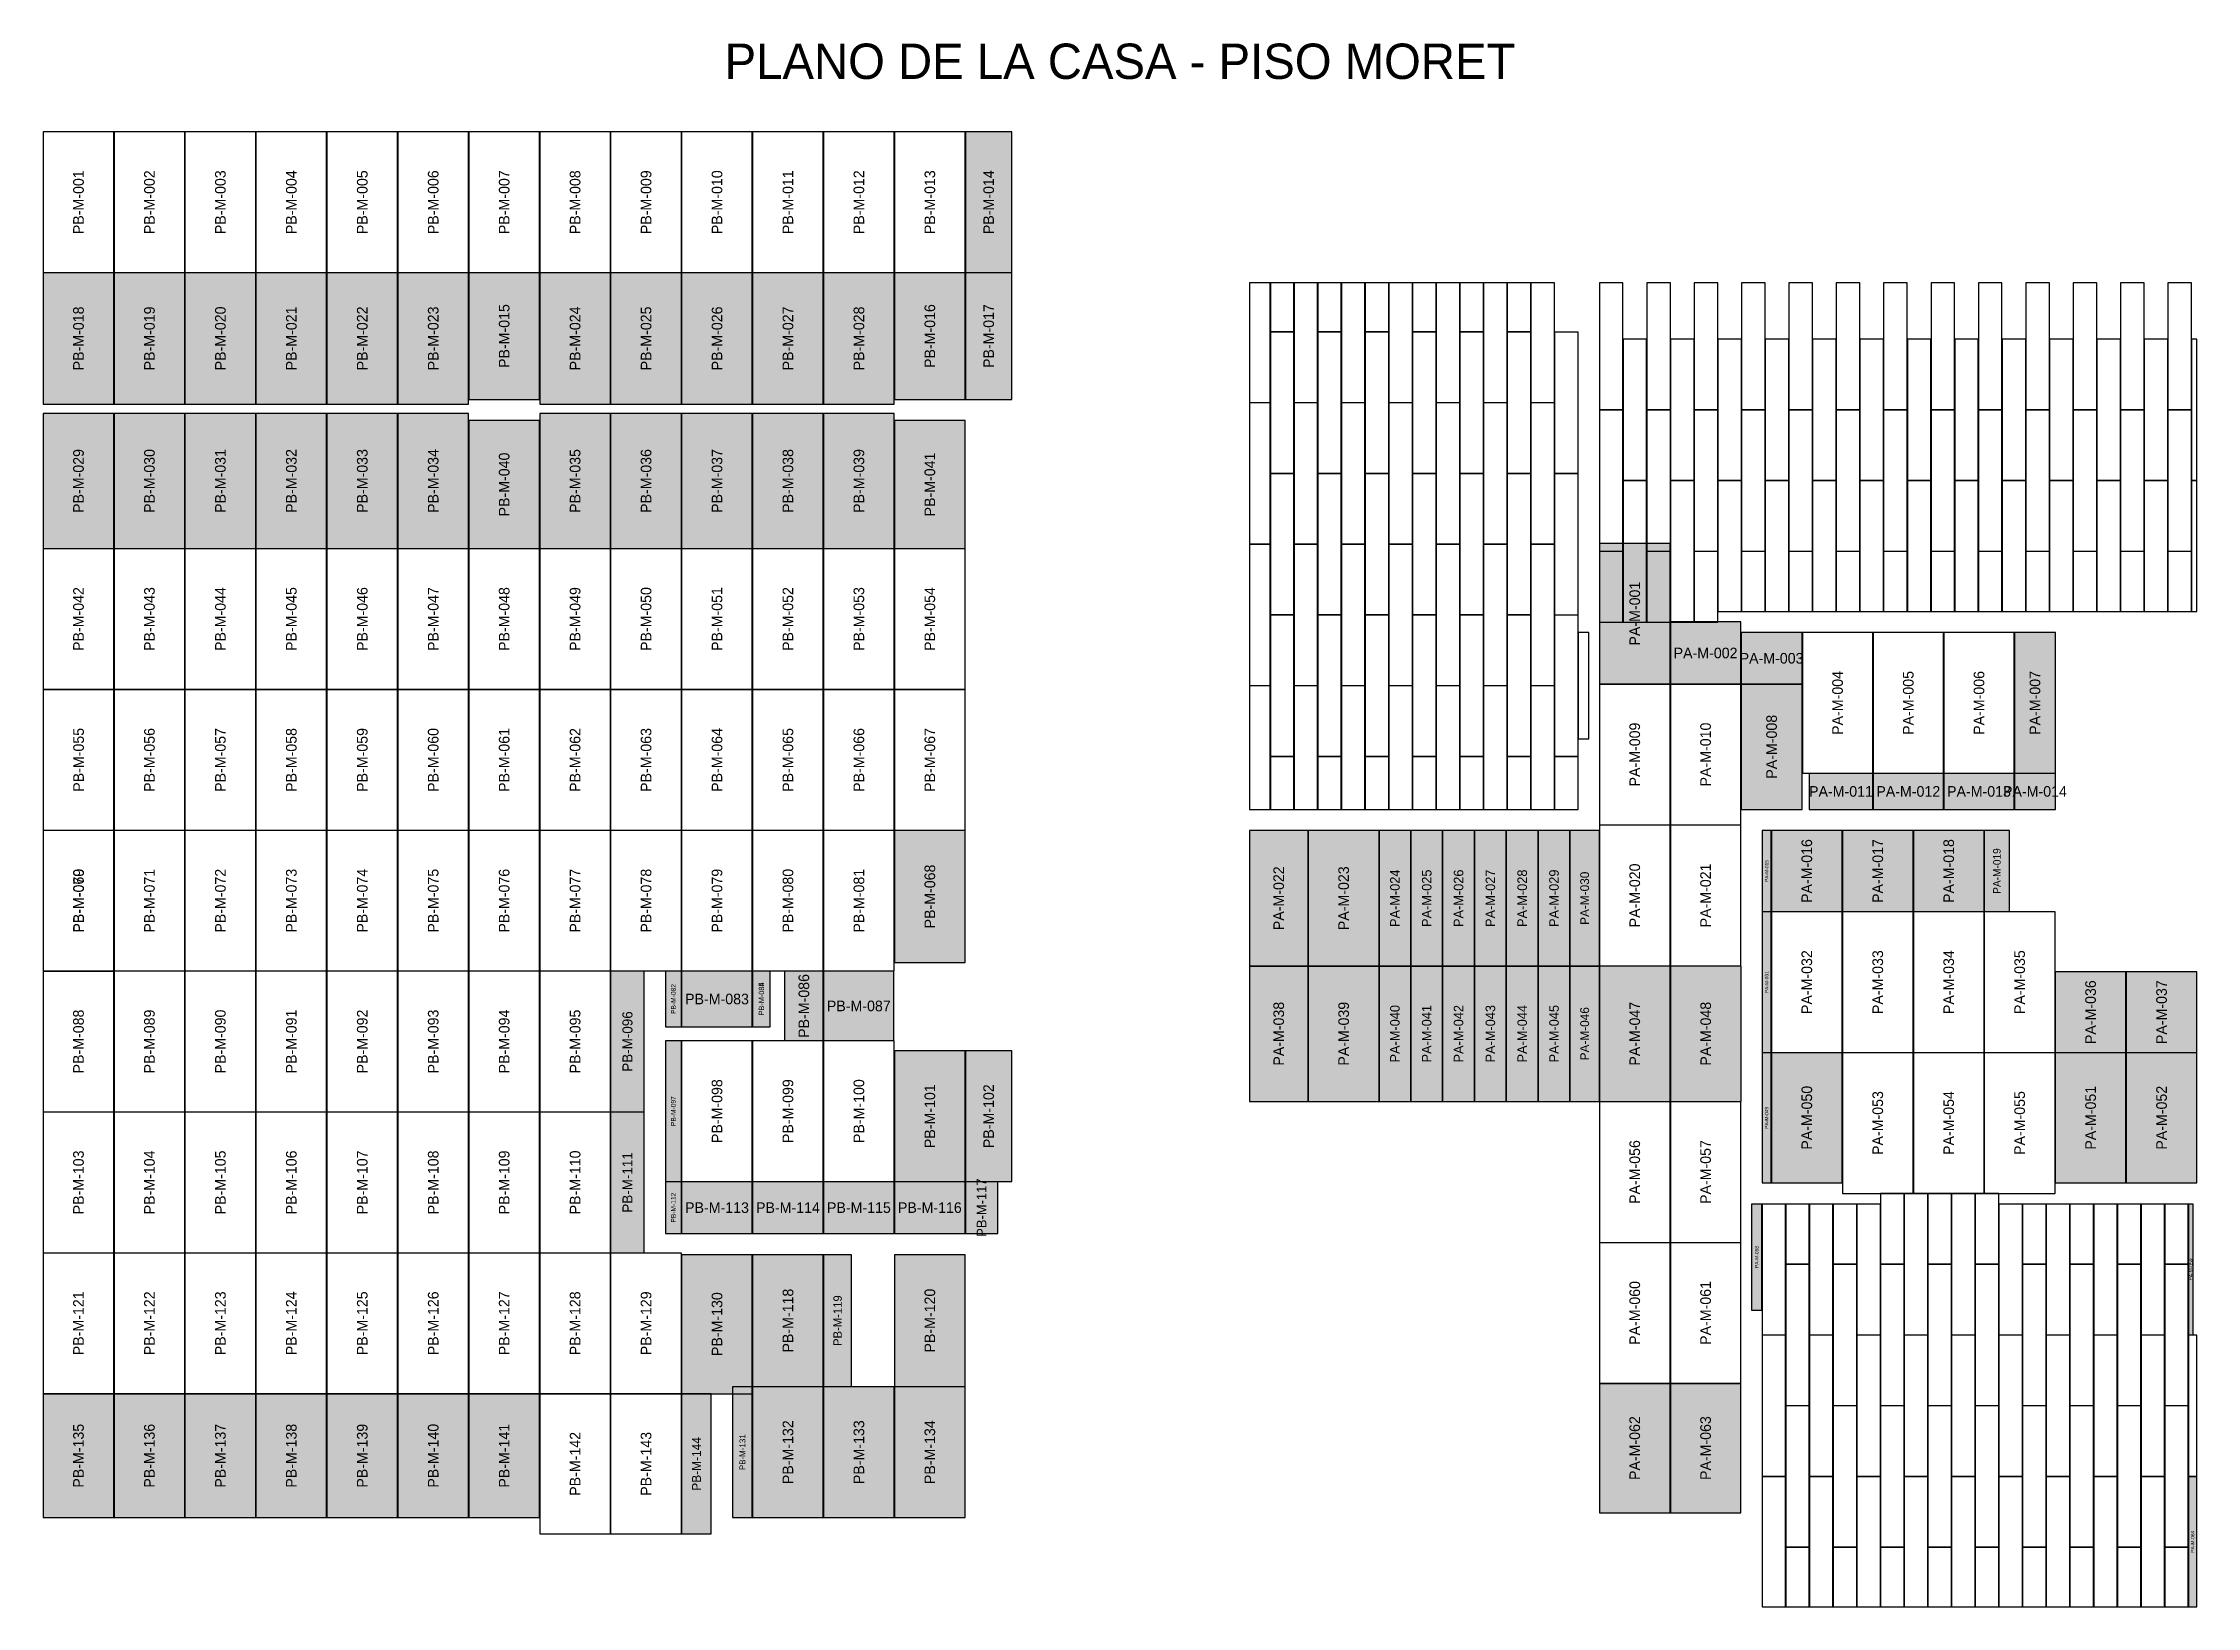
# Model space of a CAD drawing. Header units: metres. Extents: x 487.1 to 507.8, y -106.1 to -80.1.
# Drawn here: x 489.54 to 507.81, y -93.33 to -80.06 of the extents above; entities that cross this region are included whole.
import ezdxf
from ezdxf.enums import TextEntityAlignment as Align

# ---------------------------------------------------------------- set-up
doc = ezdxf.new("R2010")
doc.units = ezdxf.units.M
for name, color, linetype in [('CONTEXTO-OTRO-PISO', 254, 'Continuous'), ('ID-PIEZA', 7, 'Continuous'), ('PISO-Moret-COMPLETA', 8, 'Continuous'), ('PISO-Moret-RECORTE', 30, 'Continuous'), ('TITULO', 5, 'Continuous')]:
    doc.layers.add(name, color=color, linetype=linetype)

msp = doc.modelspace()

# ---------------------------------------------------------------- texts
at = {"layer": 'ID-PIEZA'}
for s, height, p in [('PB-M-001', 0.09, (489.839, -81.407)), ('PB-M-002', 0.09, (490.441, -81.407)), ('PB-M-003', 0.09, (491.043, -81.407)), ('PB-M-004', 0.09, (491.645, -81.407)), ('PB-M-005', 0.09, (492.247, -81.407)), ('PB-M-006', 0.09, (492.849, -81.407)), ('PB-M-007', 0.09, (493.451, -81.407)), ('PB-M-008', 0.09, (494.053, -81.407)), ('PB-M-009', 0.09, (494.655, -81.407)), ('PB-M-010', 0.09, (495.257, -81.407)), ('PB-M-011', 0.09, (495.859, -81.407)), ('PB-M-012', 0.09, (496.461, -81.407)), ('PB-M-013', 0.09, (497.063, -81.407)), ('PB-M-014', 0.09, (497.562, -81.407)), ('PB-M-018', 0.09, (489.839, -82.563)), ('PB-M-019', 0.09, (490.441, -82.563)), ('PB-M-020', 0.09, (491.043, -82.563)), ('PB-M-021', 0.09, (491.645, -82.563)), ('PB-M-022', 0.09, (492.247, -82.563)), ('PB-M-023', 0.09, (492.849, -82.563)), ('PB-M-015', 0.09, (493.451, -82.543)), ('PB-M-024', 0.09, (494.053, -82.563)), ('PB-M-025', 0.09, (494.655, -82.563)), ('PB-M-026', 0.09, (495.257, -82.563)), ('PB-M-027', 0.09, (495.859, -82.563)), ('PB-M-028', 0.09, (496.461, -82.563)), ('PB-M-016', 0.09, (497.063, -82.543)), ('PB-M-017', 0.09, (497.562, -82.543)), ('PB-M-029', 0.09, (489.839, -83.773)), ('PB-M-030', 0.09, (490.441, -83.773)), ('PB-M-031', 0.09, (491.043, -83.773)), ('PB-M-032', 0.09, (491.645, -83.773)), ('PB-M-033', 0.09, (492.247, -83.773)), ('PB-M-034', 0.09, (492.849, -83.773)), ('PB-M-035', 0.09, (494.053, -83.773)), ('PB-M-036', 0.09, (494.655, -83.773)), ('PB-M-037', 0.09, (495.257, -83.773)), ('PB-M-038', 0.09, (495.859, -83.773)), ('PB-M-039', 0.09, (496.461, -83.773)), ('PB-M-040', 0.09, (493.451, -83.803)), ('PB-M-041', 0.09, (497.063, -83.803)), ('PB-M-042', 0.09, (489.839, -84.945)), ('PB-M-043', 0.09, (490.441, -84.945)), ('PB-M-044', 0.09, (491.043, -84.945)), ('PB-M-045', 0.09, (491.645, -84.945)), ('PB-M-046', 0.09, (492.247, -84.945)), ('PB-M-047', 0.09, (492.849, -84.945)), ('PB-M-048', 0.09, (493.451, -84.945)), ('PB-M-049', 0.09, (494.053, -84.945)), ('PB-M-050', 0.09, (494.655, -84.945)), ('PB-M-051', 0.09, (495.257, -84.945)), ('PB-M-052', 0.09, (495.859, -84.945)), ('PB-M-053', 0.09, (496.461, -84.945)), ('PB-M-054', 0.09, (497.063, -84.945)), ('PA-M-001', 0.09, (503.044, -84.899)), ('PA-M-004', 0.09, (504.765, -85.657)), ('PA-M-005', 0.09, (505.365, -85.657)), ('PA-M-006', 0.09, (505.965, -85.657)), ('PA-M-007', 0.09, (506.44, -85.657)), ('PB-M-055', 0.09, (489.84, -86.14)), ('PB-M-056', 0.09, (490.441, -86.141)), ('PB-M-057', 0.09, (491.043, -86.141)), ('PB-M-058', 0.09, (491.645, -86.141)), ('PB-M-059', 0.09, (492.247, -86.141)), ('PB-M-060', 0.09, (492.849, -86.141)), ('PB-M-061', 0.09, (493.451, -86.141)), ('PB-M-062', 0.09, (494.053, -86.141)), ('PB-M-063', 0.09, (494.655, -86.141)), ('PB-M-064', 0.09, (495.257, -86.141)), ('PB-M-065', 0.09, (495.859, -86.141)), ('PB-M-066', 0.09, (496.461, -86.141)), ('PB-M-067', 0.09, (497.063, -86.141)), ('PA-M-009', 0.09, (503.044, -86.095)), ('PA-M-010', 0.09, (503.645, -86.095)), ('PA-M-008', 0.09, (504.205, -86.029)), ('PA-M-016', 0.09, (504.504, -87.084)), ('PA-M-017', 0.09, (505.106, -87.084)), ('PA-M-018', 0.09, (505.708, -87.084)), ('PA-M-019', 0.0642, (506.117, -87.084)), ('PB-M-069', 0.09, (489.839, -87.336)), ('PB-M-070', 0.09, (489.841, -87.336)), ('PB-M-071', 0.09, (490.441, -87.336)), ('PB-M-072', 0.09, (491.043, -87.336)), ('PB-M-073', 0.09, (491.645, -87.336)), ('PB-M-074', 0.09, (492.247, -87.336)), ('PB-M-075', 0.09, (492.849, -87.336)), ('PB-M-076', 0.09, (493.451, -87.336)), ('PB-M-077', 0.09, (494.053, -87.336)), ('PB-M-078', 0.09, (494.655, -87.336)), ('PB-M-079', 0.09, (495.257, -87.336)), ('PB-M-080', 0.09, (495.859, -87.336)), ('PB-M-081', 0.09, (496.461, -87.336)), ('PB-M-068', 0.09, (497.063, -87.3)), ('PA-M-022', 0.09, (500.023, -87.315)), ('PA-M-023', 0.09, (500.574, -87.315)), ('PA-M-024', 0.081, (501.009, -87.315)), ('PA-M-025', 0.081, (501.279, -87.315)), ('PA-M-026', 0.081, (501.549, -87.315)), ('PA-M-027', 0.081, (501.819, -87.315)), ('PA-M-028', 0.081, (502.089, -87.315)), ('PA-M-029', 0.081, (502.359, -87.315)), ('PA-M-030', 0.075, (502.619, -87.315)), ('PA-M-020', 0.09, (503.044, -87.291)), ('PA-M-021', 0.09, (503.645, -87.291)), ('PA-M-015', 0.03, (504.163, -87.084)), ('PA-M-032', 0.09, (504.504, -88.027)), ('PA-M-033', 0.09, (505.106, -88.027)), ('PA-M-034', 0.09, (505.708, -88.027)), ('PA-M-035', 0.09, (506.31, -88.027)), ('PB-M-082', 0.0408, (494.887, -88.17)), ('PB-M-084', 0.045, (495.634, -88.17)), ('PB-M-085', 0.045, (495.634, -88.17)), ('PB-M-086', 0.09, (495.994, -88.229)), ('PA-M-031', 0.03, (504.163, -88.027)), ('PA-M-036', 0.09, (506.912, -88.282)), ('PA-M-037', 0.09, (507.514, -88.282)), ('PB-M-088', 0.09, (489.839, -88.531)), ('PB-M-089', 0.09, (490.441, -88.531)), ('PB-M-090', 0.09, (491.043, -88.531)), ('PB-M-091', 0.09, (491.645, -88.531)), ('PB-M-092', 0.09, (492.247, -88.531)), ('PB-M-093', 0.09, (492.849, -88.531)), ('PB-M-094', 0.09, (493.451, -88.531)), ('PB-M-095', 0.09, (494.053, -88.531)), ('PA-M-038', 0.09, (500.023, -88.465)), ('PA-M-039', 0.09, (500.574, -88.465)), ('PA-M-040', 0.081, (501.009, -88.465)), ('PA-M-041', 0.081, (501.279, -88.465)), ('PA-M-042', 0.081, (501.549, -88.465)), ('PA-M-043', 0.081, (501.819, -88.465)), ('PA-M-044', 0.081, (502.089, -88.465)), ('PA-M-045', 0.081, (502.359, -88.465)), ('PA-M-046', 0.075, (502.619, -88.465)), ('PA-M-047', 0.09, (503.044, -88.465)), ('PA-M-048', 0.09, (503.646, -88.465)), ('PB-M-096', 0.0852, (494.497, -88.531)), ('PB-M-098', 0.09, (495.257, -89.122)), ('PB-M-099', 0.09, (495.859, -89.122)), ('PB-M-100', 0.09, (496.461, -89.122)), ('PB-M-101', 0.09, (497.063, -89.165)), ('PB-M-102', 0.09, (497.562, -89.165)), ('PA-M-050', 0.09, (504.504, -89.178)), ('PA-M-053', 0.09, (505.106, -89.223)), ('PA-M-054', 0.09, (505.708, -89.223)), ('PA-M-055', 0.09, (506.31, -89.223)), ('PA-M-051', 0.09, (506.912, -89.178)), ('PA-M-052', 0.09, (507.514, -89.178)), ('PB-M-097', 0.0408, (494.887, -89.122)), ('PA-M-049', 0.03, (504.163, -89.178)), ('PB-M-103', 0.09, (489.839, -89.727)), ('PB-M-104', 0.09, (490.441, -89.727)), ('PB-M-105', 0.09, (491.043, -89.727)), ('PB-M-106', 0.09, (491.645, -89.727)), ('PB-M-107', 0.09, (492.247, -89.727)), ('PB-M-108', 0.09, (492.849, -89.727)), ('PB-M-109', 0.09, (493.451, -89.727)), ('PB-M-110', 0.09, (494.053, -89.727)), ('PB-M-111', 0.0852, (494.497, -89.727)), ('PA-M-056', 0.09, (503.044, -89.639)), ('PA-M-057', 0.09, (503.645, -89.639)), ('PB-M-117', 0.0822, (497.502, -89.941)), ('PB-M-112', 0.0408, (494.887, -89.941)), ('PA-M-058', 0.03, (504.079, -90.36)), ('PA-M-059', 0.03, (507.762, -90.466)), ('PB-M-118', 0.09, (495.859, -90.9)), ('PB-M-120', 0.09, (497.063, -90.9)), ('PA-M-060', 0.09, (503.044, -90.835)), ('PA-M-061', 0.09, (503.645, -90.835)), ('PB-M-121', 0.09, (489.839, -90.923)), ('PB-M-122', 0.09, (490.441, -90.923)), ('PB-M-123', 0.09, (491.043, -90.923)), ('PB-M-124', 0.09, (491.645, -90.923)), ('PB-M-125', 0.09, (492.247, -90.923)), ('PB-M-126', 0.09, (492.849, -90.923)), ('PB-M-127', 0.09, (493.451, -90.923)), ('PB-M-128', 0.09, (494.053, -90.923)), ('PB-M-129', 0.09, (494.655, -90.923)), ('PB-M-130', 0.09, (495.257, -90.93)), ('PB-M-119', 0.0714, (496.28, -90.9)), ('PA-M-062', 0.09, (503.044, -91.982)), ('PA-M-063', 0.09, (503.645, -91.982)), ('PB-M-135', 0.09, (489.839, -92.047)), ('PB-M-136', 0.09, (490.441, -92.047)), ('PB-M-137', 0.09, (491.043, -92.047)), ('PB-M-138', 0.09, (491.645, -92.047)), ('PB-M-139', 0.09, (492.247, -92.047)), ('PB-M-140', 0.09, (492.849, -92.047)), ('PB-M-141', 0.09, (493.451, -92.047)), ('PB-M-142', 0.09, (494.053, -92.116)), ('PB-M-143', 0.09, (494.655, -92.116)), ('PB-M-144', 0.0756, (495.083, -92.116)), ('PB-M-131', 0.0504, (495.473, -92.017)), ('PB-M-132', 0.09, (495.859, -92.017)), ('PB-M-133', 0.09, (496.461, -92.017)), ('PB-M-134', 0.09, (497.063, -92.017)), ('PA-M-064', 0.03, (507.778, -92.777))]:
    msp.add_text(s, height=height, rotation=90, dxfattribs=at).set_placement(p, align=Align.MIDDLE_CENTER)
for s, p in [('PA-M-002', (503.645, -85.233)), ('PA-M-003', (504.205, -85.278)), ('PA-M-011', (504.794, -86.408)), ('PA-M-012', (505.365, -86.408)), ('PA-M-013', (505.965, -86.408)), ('PA-M-014', (506.44, -86.408)), ('PB-M-083', (495.257, -88.17)), ('PB-M-087', (496.46, -88.229)), ('PB-M-113', (495.257, -89.941)), ('PB-M-114', (495.859, -89.941)), ('PB-M-115', (496.461, -89.941)), ('PB-M-116', (497.063, -89.941))]:
    msp.add_text(s, height=0.09, dxfattribs=at).set_placement(p, align=Align.MIDDLE_CENTER)
at = {"layer": 'TITULO', "color": 5}
msp.add_text('PLANO DE LA CASA - PISO MORET', height=0.3, dxfattribs=at).set_placement((498.6765, -80.2104), align=Align.MIDDLE_CENTER)

# ---------------------------------------------------------------- hatches: boundary and pattern name
at = {"layer": 'PISO-Moret-RECORTE', "transparency": 33554546}
h = msp.add_hatch(color=30, dxfattribs=at)
h.dxf.hatch_style = 1
h.paths.add_polyline_path([(497.3647, -82.0044), (497.7587, -82.0044), (497.7587, -80.8104), (497.3647, -80.8104)])
h = msp.add_hatch(color=30, dxfattribs=at)
h.dxf.hatch_style = 1
h.paths.add_polyline_path([(489.5387, -83.1204), (490.1387, -83.1204), (490.1387, -82.0064), (489.5387, -82.0064)])
h = msp.add_hatch(color=30, dxfattribs=at)
h.dxf.hatch_style = 1
h.paths.add_polyline_path([(490.1407, -83.1204), (490.7407, -83.1204), (490.7407, -82.0064), (490.1407, -82.0064)])
h = msp.add_hatch(color=30, dxfattribs=at)
h.dxf.hatch_style = 1
h.paths.add_polyline_path([(490.7427, -83.1204), (491.3427, -83.1204), (491.3427, -82.0064), (490.7427, -82.0064)])
h = msp.add_hatch(color=30, dxfattribs=at)
h.dxf.hatch_style = 1
h.paths.add_polyline_path([(491.3447, -83.1204), (491.9447, -83.1204), (491.9447, -82.0064), (491.3447, -82.0064)])
h = msp.add_hatch(color=30, dxfattribs=at)
h.dxf.hatch_style = 1
h.paths.add_polyline_path([(491.9467, -83.1204), (492.5467, -83.1204), (492.5467, -82.0064), (491.9467, -82.0064)])
h = msp.add_hatch(color=30, dxfattribs=at)
h.dxf.hatch_style = 1
h.paths.add_polyline_path([(492.5487, -83.1204), (493.1487, -83.1204), (493.1487, -82.0064), (492.5487, -82.0064)])
h = msp.add_hatch(color=30, dxfattribs=at)
h.dxf.hatch_style = 1
h.paths.add_polyline_path([(493.1507, -83.0804), (493.7507, -83.0804), (493.7507, -82.0064), (493.1507, -82.0064)])
h = msp.add_hatch(color=30, dxfattribs=at)
h.dxf.hatch_style = 1
h.paths.add_polyline_path([(493.7527, -83.1204), (494.3527, -83.1204), (494.3527, -82.0064), (493.7527, -82.0064)])
h = msp.add_hatch(color=30, dxfattribs=at)
h.dxf.hatch_style = 1
h.paths.add_polyline_path([(494.3547, -83.1204), (494.9547, -83.1204), (494.9547, -82.0064), (494.3547, -82.0064)])
h = msp.add_hatch(color=30, dxfattribs=at)
h.dxf.hatch_style = 1
h.paths.add_polyline_path([(494.9567, -83.1204), (495.5567, -83.1204), (495.5567, -82.0064), (494.9567, -82.0064)])
h = msp.add_hatch(color=30, dxfattribs=at)
h.dxf.hatch_style = 1
h.paths.add_polyline_path([(495.5587, -83.1204), (496.1587, -83.1204), (496.1587, -82.0064), (495.5587, -82.0064)])
h = msp.add_hatch(color=30, dxfattribs=at)
h.dxf.hatch_style = 1
h.paths.add_polyline_path([(496.1607, -83.1204), (496.7607, -83.1204), (496.7607, -82.0064), (496.1607, -82.0064)])
h = msp.add_hatch(color=30, dxfattribs=at)
h.dxf.hatch_style = 1
h.paths.add_polyline_path([(496.7627, -83.0804), (497.3627, -83.0804), (497.3627, -82.0064), (496.7627, -82.0064)])
h = msp.add_hatch(color=30, dxfattribs=at)
h.dxf.hatch_style = 1
h.paths.add_polyline_path([(497.3647, -83.0804), (497.7587, -83.0804), (497.7587, -82.0064), (497.3647, -82.0064)])
h = msp.add_hatch(color=30, dxfattribs=at)
h.dxf.hatch_style = 1
h.paths.add_polyline_path([(489.5387, -84.3464), (490.1387, -84.3464), (490.1387, -83.2004), (489.5387, -83.2004)])
h = msp.add_hatch(color=30, dxfattribs=at)
h.dxf.hatch_style = 1
h.paths.add_polyline_path([(490.1407, -84.3464), (490.7407, -84.3464), (490.7407, -83.2004), (490.1407, -83.2004)])
h = msp.add_hatch(color=30, dxfattribs=at)
h.dxf.hatch_style = 1
h.paths.add_polyline_path([(490.7427, -84.3464), (491.3427, -84.3464), (491.3427, -83.2004), (490.7427, -83.2004)])
h = msp.add_hatch(color=30, dxfattribs=at)
h.dxf.hatch_style = 1
h.paths.add_polyline_path([(491.3447, -84.3464), (491.9447, -84.3464), (491.9447, -83.2004), (491.3447, -83.2004)])
h = msp.add_hatch(color=30, dxfattribs=at)
h.dxf.hatch_style = 1
h.paths.add_polyline_path([(491.9467, -84.3464), (492.5467, -84.3464), (492.5467, -83.2004), (491.9467, -83.2004)])
h = msp.add_hatch(color=30, dxfattribs=at)
h.dxf.hatch_style = 1
h.paths.add_polyline_path([(492.5487, -84.3464), (493.1487, -84.3464), (493.1487, -83.2004), (492.5487, -83.2004)])
h = msp.add_hatch(color=30, dxfattribs=at)
h.dxf.hatch_style = 1
h.paths.add_polyline_path([(493.1507, -84.3464), (493.7507, -84.3464), (493.7507, -83.2604), (493.1507, -83.2604)])
h = msp.add_hatch(color=30, dxfattribs=at)
h.dxf.hatch_style = 1
h.paths.add_polyline_path([(493.7527, -84.3464), (494.3527, -84.3464), (494.3527, -83.2004), (493.7527, -83.2004)])
h = msp.add_hatch(color=30, dxfattribs=at)
h.dxf.hatch_style = 1
h.paths.add_polyline_path([(494.3547, -84.3464), (494.9547, -84.3464), (494.9547, -83.2004), (494.3547, -83.2004)])
h = msp.add_hatch(color=30, dxfattribs=at)
h.dxf.hatch_style = 1
h.paths.add_polyline_path([(494.9567, -84.3464), (495.5567, -84.3464), (495.5567, -83.2004), (494.9567, -83.2004)])
h = msp.add_hatch(color=30, dxfattribs=at)
h.dxf.hatch_style = 1
h.paths.add_polyline_path([(495.5587, -84.3464), (496.1587, -84.3464), (496.1587, -83.2004), (495.5587, -83.2004)])
h = msp.add_hatch(color=30, dxfattribs=at)
h.dxf.hatch_style = 1
h.paths.add_polyline_path([(496.1607, -84.3464), (496.7607, -84.3464), (496.7607, -83.2004), (496.1607, -83.2004)])
h = msp.add_hatch(color=30, dxfattribs=at)
h.dxf.hatch_style = 1
h.paths.add_polyline_path([(496.7627, -84.3464), (497.3627, -84.3464), (497.3627, -83.2604), (496.7627, -83.2604)])
h = msp.add_hatch(color=30, dxfattribs=at)
h.dxf.hatch_style = 1
h.paths.add_polyline_path([(502.7442, -85.4964), (503.3442, -85.4964), (503.3442, -84.3024), (502.7442, -84.3024)])
h = msp.add_hatch(color=30, dxfattribs=at)
h.dxf.hatch_style = 1
h.paths.add_polyline_path([(503.3462, -85.4964), (503.9442, -85.4964), (503.9442, -84.9692), (503.3462, -84.9692)])
h = msp.add_hatch(color=30, dxfattribs=at)
h.dxf.hatch_style = 1
h.paths.add_polyline_path([(503.9462, -85.4964), (504.4642, -85.4964), (504.4642, -85.0604), (503.9462, -85.0604)])
h = msp.add_hatch(color=30, dxfattribs=at)
h.dxf.hatch_style = 1
h.paths.add_polyline_path([(506.2662, -86.2544), (506.6142, -86.2544), (506.6142, -85.0604), (506.2662, -85.0604)])
h = msp.add_hatch(color=30, dxfattribs=at)
h.dxf.hatch_style = 1
h.paths.add_polyline_path([(503.9462, -86.5604), (504.4642, -86.5604), (504.4642, -85.4984), (503.9462, -85.4984)])
h = msp.add_hatch(color=30, dxfattribs=at)
h.dxf.hatch_style = 1
h.paths.add_polyline_path([(504.5242, -86.5604), (505.0642, -86.5604), (505.0642, -86.2564), (504.5242, -86.2564)])
h = msp.add_hatch(color=30, dxfattribs=at)
h.dxf.hatch_style = 1
h.paths.add_polyline_path([(505.0662, -86.5604), (505.6642, -86.5604), (505.6642, -86.2564), (505.0662, -86.2564)])
h = msp.add_hatch(color=30, dxfattribs=at)
h.dxf.hatch_style = 1
h.paths.add_polyline_path([(505.6662, -86.5604), (506.2642, -86.5604), (506.2642, -86.2564), (505.6662, -86.2564)])
h = msp.add_hatch(color=30, dxfattribs=at)
h.dxf.hatch_style = 1
h.paths.add_polyline_path([(506.2662, -86.5604), (506.6142, -86.5604), (506.6142, -86.2564), (506.2662, -86.2564)])
h = msp.add_hatch(color=30, dxfattribs=at)
h.dxf.hatch_style = 1
h.paths.add_polyline_path([(496.7627, -87.8604), (497.3627, -87.8604), (497.3627, -86.7404), (496.7627, -86.7404)])
h = msp.add_hatch(color=30, dxfattribs=at)
h.dxf.hatch_style = 1
h.paths.add_polyline_path([(499.7742, -87.8904), (500.2722, -87.8904), (500.2722, -86.7404), (499.7742, -86.7404)])
h = msp.add_hatch(color=30, dxfattribs=at)
h.dxf.hatch_style = 1
h.paths.add_polyline_path([(500.2742, -87.8904), (500.8742, -87.8904), (500.8742, -86.7404), (500.2742, -86.7404)])
h = msp.add_hatch(color=30, dxfattribs=at)
h.dxf.hatch_style = 1
h.paths.add_polyline_path([(500.8742, -87.8904), (501.1442, -87.8904), (501.1442, -86.7404), (500.8742, -86.7404)])
h = msp.add_hatch(color=30, dxfattribs=at)
h.dxf.hatch_style = 1
h.paths.add_polyline_path([(501.1442, -87.8904), (501.4142, -87.8904), (501.4142, -86.7404), (501.1442, -86.7404)])
h = msp.add_hatch(color=30, dxfattribs=at)
h.dxf.hatch_style = 1
h.paths.add_polyline_path([(501.4142, -87.8904), (501.6842, -87.8904), (501.6842, -86.7404), (501.4142, -86.7404)])
h = msp.add_hatch(color=30, dxfattribs=at)
h.dxf.hatch_style = 1
h.paths.add_polyline_path([(501.6842, -87.8904), (501.9542, -87.8904), (501.9542, -86.7404), (501.6842, -86.7404)])
h = msp.add_hatch(color=30, dxfattribs=at)
h.dxf.hatch_style = 1
h.paths.add_polyline_path([(501.9542, -87.8904), (502.2242, -87.8904), (502.2242, -86.7404), (501.9542, -86.7404)])
h = msp.add_hatch(color=30, dxfattribs=at)
h.dxf.hatch_style = 1
h.paths.add_polyline_path([(502.2242, -87.8904), (502.4942, -87.8904), (502.4942, -86.7404), (502.2242, -86.7404)])
h = msp.add_hatch(color=30, dxfattribs=at)
h.dxf.hatch_style = 1
h.paths.add_polyline_path([(502.4942, -87.8904), (502.7442, -87.8904), (502.7442, -86.7404), (502.4942, -86.7404)])
h = msp.add_hatch(color=30, dxfattribs=at)
h.dxf.hatch_style = 1
h.paths.add_polyline_path([(504.1242, -87.4284), (504.2022, -87.4284), (504.2022, -86.7404), (504.1242, -86.7404)])
h = msp.add_hatch(color=30, dxfattribs=at)
h.dxf.hatch_style = 1
h.paths.add_polyline_path([(504.2042, -87.4284), (504.8042, -87.4284), (504.8042, -86.7404), (504.2042, -86.7404)])
h = msp.add_hatch(color=30, dxfattribs=at)
h.dxf.hatch_style = 1
h.paths.add_polyline_path([(504.8062, -87.4284), (505.4062, -87.4284), (505.4062, -86.7404), (504.8062, -86.7404)])
h = msp.add_hatch(color=30, dxfattribs=at)
h.dxf.hatch_style = 1
h.paths.add_polyline_path([(505.4082, -87.4284), (506.0082, -87.4284), (506.0082, -86.7404), (505.4082, -86.7404)])
h = msp.add_hatch(color=30, dxfattribs=at)
h.dxf.hatch_style = 1
h.paths.add_polyline_path([(506.0102, -87.4284), (506.2242, -87.4284), (506.2242, -86.7404), (506.0102, -86.7404)])
h = msp.add_hatch(color=30, dxfattribs=at)
h.dxf.hatch_style = 1
h.paths.add_polyline_path([(504.1242, -88.6244), (504.2022, -88.6244), (504.2022, -87.4304), (504.1242, -87.4304)])
h = msp.add_hatch(color=30, dxfattribs=at)
h.dxf.hatch_style = 1
h.paths.add_polyline_path([(499.7742, -89.0404), (500.2722, -89.0404), (500.2722, -87.8904), (499.7742, -87.8904)])
h = msp.add_hatch(color=30, dxfattribs=at)
h.dxf.hatch_style = 1
h.paths.add_polyline_path([(500.2742, -89.0404), (500.8742, -89.0404), (500.8742, -87.8904), (500.2742, -87.8904)])
h = msp.add_hatch(color=30, dxfattribs=at)
h.dxf.hatch_style = 1
h.paths.add_polyline_path([(500.8742, -89.0404), (501.1442, -89.0404), (501.1442, -87.8904), (500.8742, -87.8904)])
h = msp.add_hatch(color=30, dxfattribs=at)
h.dxf.hatch_style = 1
h.paths.add_polyline_path([(501.1442, -89.0404), (501.4142, -89.0404), (501.4142, -87.8904), (501.1442, -87.8904)])
h = msp.add_hatch(color=30, dxfattribs=at)
h.dxf.hatch_style = 1
h.paths.add_polyline_path([(501.4142, -89.0404), (501.6842, -89.0404), (501.6842, -87.8904), (501.4142, -87.8904)])
h = msp.add_hatch(color=30, dxfattribs=at)
h.dxf.hatch_style = 1
h.paths.add_polyline_path([(501.6842, -89.0404), (501.9542, -89.0404), (501.9542, -87.8904), (501.6842, -87.8904)])
h = msp.add_hatch(color=30, dxfattribs=at)
h.dxf.hatch_style = 1
h.paths.add_polyline_path([(501.9542, -89.0404), (502.2242, -89.0404), (502.2242, -87.8904), (501.9542, -87.8904)])
h = msp.add_hatch(color=30, dxfattribs=at)
h.dxf.hatch_style = 1
h.paths.add_polyline_path([(502.2242, -89.0404), (502.4942, -89.0404), (502.4942, -87.8904), (502.2242, -87.8904)])
h = msp.add_hatch(color=30, dxfattribs=at)
h.dxf.hatch_style = 1
h.paths.add_polyline_path([(502.4942, -89.0404), (502.7442, -89.0404), (502.7442, -87.8904), (502.4942, -87.8904)])
h = msp.add_hatch(color=30, dxfattribs=at)
h.dxf.hatch_style = 1
h.paths.add_polyline_path([(502.7442, -89.0404), (503.3442, -89.0404), (503.3442, -87.8904), (502.7442, -87.8904)])
h = msp.add_hatch(color=30, dxfattribs=at)
h.dxf.hatch_style = 1
h.paths.add_polyline_path([(503.3462, -89.0404), (503.9462, -89.0404), (503.9462, -87.8904), (503.3462, -87.8904)])
h = msp.add_hatch(color=30, dxfattribs=at)
h.dxf.hatch_style = 1
h.paths.add_polyline_path([(494.3547, -89.1284), (494.6387, -89.1284), (494.6387, -87.9344), (494.3547, -87.9344)])
h = msp.add_hatch(color=30, dxfattribs=at)
h.dxf.hatch_style = 1
h.paths.add_polyline_path([(494.8187, -88.4054), (494.9547, -88.4054), (494.9547, -87.9344), (494.8187, -87.9344)])
h = msp.add_hatch(color=30, dxfattribs=at)
h.dxf.hatch_style = 1
h.paths.add_polyline_path([(494.9567, -88.4054), (495.5567, -88.4054), (495.5567, -87.9344), (494.9567, -87.9344)])
h = msp.add_hatch(color=30, dxfattribs=at)
h.dxf.hatch_style = 1
h.paths.add_polyline_path([(495.5587, -88.4054), (495.7087, -88.4054), (495.7087, -87.9344), (495.5587, -87.9344)])
h = msp.add_hatch(color=30, dxfattribs=at)
h.dxf.hatch_style = 1
h.paths.add_polyline_path([(495.5587, -88.4054), (495.7087, -88.4054), (495.7087, -87.9344), (495.5587, -87.9344)])
h = msp.add_hatch(color=30, dxfattribs=at)
h.dxf.hatch_style = 1
h.paths.add_polyline_path([(495.8287, -88.5234), (496.1587, -88.5234), (496.1587, -87.9344), (495.8287, -87.9344)])
h = msp.add_hatch(color=30, dxfattribs=at)
h.dxf.hatch_style = 1
h.paths.add_polyline_path([(496.1607, -88.5234), (496.7587, -88.5234), (496.7587, -87.9344), (496.1607, -87.9344)])
h = msp.add_hatch(color=30, dxfattribs=at)
h.dxf.hatch_style = 1
h.paths.add_polyline_path([(506.6122, -88.6244), (507.2122, -88.6244), (507.2122, -87.9404), (506.6122, -87.9404)])
h = msp.add_hatch(color=30, dxfattribs=at)
h.dxf.hatch_style = 1
h.paths.add_polyline_path([(507.2142, -88.6244), (507.8142, -88.6244), (507.8142, -87.9404), (507.2142, -87.9404)])
h = msp.add_hatch(color=30, dxfattribs=at)
h.dxf.hatch_style = 1
h.paths.add_polyline_path([(494.8187, -89.7194), (494.9547, -89.7194), (494.9547, -88.5254), (494.8187, -88.5254)])
h = msp.add_hatch(color=30, dxfattribs=at)
h.dxf.hatch_style = 1
h.paths.add_polyline_path([(496.7627, -89.7194), (497.3627, -89.7194), (497.3627, -88.6104), (496.7627, -88.6104)])
h = msp.add_hatch(color=30, dxfattribs=at)
h.dxf.hatch_style = 1
h.paths.add_polyline_path([(497.3647, -89.7194), (497.7587, -89.7194), (497.7587, -88.6104), (497.3647, -88.6104)])
h = msp.add_hatch(color=30, dxfattribs=at)
h.dxf.hatch_style = 1
h.paths.add_polyline_path([(504.1242, -89.7304), (504.2022, -89.7304), (504.2022, -88.6264), (504.1242, -88.6264)])
h = msp.add_hatch(color=30, dxfattribs=at)
h.dxf.hatch_style = 1
h.paths.add_polyline_path([(504.2042, -89.7304), (504.8042, -89.7304), (504.8042, -88.6264), (504.2042, -88.6264)])
h = msp.add_hatch(color=30, dxfattribs=at)
h.dxf.hatch_style = 1
h.paths.add_polyline_path([(506.6122, -89.7304), (507.2122, -89.7304), (507.2122, -88.6264), (506.6122, -88.6264)])
h = msp.add_hatch(color=30, dxfattribs=at)
h.dxf.hatch_style = 1
h.paths.add_polyline_path([(507.2142, -89.7304), (507.8142, -89.7304), (507.8142, -88.6264), (507.2142, -88.6264)])
h = msp.add_hatch(color=30, dxfattribs=at)
h.dxf.hatch_style = 1
h.paths.add_polyline_path([(494.3547, -90.3244), (494.6387, -90.3244), (494.6387, -89.1304), (494.3547, -89.1304)])
h = msp.add_hatch(color=30, dxfattribs=at)
h.dxf.hatch_style = 1
h.paths.add_polyline_path([(494.8187, -90.1604), (494.9547, -90.1604), (494.9547, -89.7214), (494.8187, -89.7214)])
h = msp.add_hatch(color=30, dxfattribs=at)
h.dxf.hatch_style = 1
h.paths.add_polyline_path([(494.9567, -90.1604), (495.5567, -90.1604), (495.5567, -89.7214), (494.9567, -89.7214)])
h = msp.add_hatch(color=30, dxfattribs=at)
h.dxf.hatch_style = 1
h.paths.add_polyline_path([(495.5587, -90.1604), (496.1587, -90.1604), (496.1587, -89.7214), (495.5587, -89.7214)])
h = msp.add_hatch(color=30, dxfattribs=at)
h.dxf.hatch_style = 1
h.paths.add_polyline_path([(496.1607, -90.1604), (496.7607, -90.1604), (496.7607, -89.7214), (496.1607, -89.7214)])
h = msp.add_hatch(color=30, dxfattribs=at)
h.dxf.hatch_style = 1
h.paths.add_polyline_path([(496.7627, -90.1604), (497.3627, -90.1604), (497.3627, -89.7214), (496.7627, -89.7214)])
h = msp.add_hatch(color=30, dxfattribs=at)
h.dxf.hatch_style = 1
h.paths.add_polyline_path([(497.3647, -90.1604), (497.6387, -90.1604), (497.6387, -89.7214), (497.3647, -89.7214)])
h = msp.add_hatch(color=30, dxfattribs=at)
h.dxf.hatch_style = 1
h.paths.add_polyline_path([(504.0342, -90.8104), (504.1232, -90.8104), (504.1232, -89.9104), (504.0342, -89.9104)])
h = msp.add_hatch(color=30, dxfattribs=at)
h.dxf.hatch_style = 1
h.paths.add_polyline_path([(507.7422, -91.0214), (507.7817, -91.0214), (507.7817, -89.9104), (507.7422, -89.9104)])
h = msp.add_hatch(color=30, dxfattribs=at)
h.dxf.hatch_style = 1
h.paths.add_polyline_path([(494.9567, -91.5204), (495.5567, -91.5204), (495.5567, -90.3404), (494.9567, -90.3404)])
h = msp.add_hatch(color=30, dxfattribs=at)
h.dxf.hatch_style = 1
h.paths.add_polyline_path([(495.5587, -91.4604), (496.1587, -91.4604), (496.1587, -90.3404), (495.5587, -90.3404)])
h = msp.add_hatch(color=30, dxfattribs=at)
h.dxf.hatch_style = 1
h.paths.add_polyline_path([(496.1607, -91.4604), (496.3987, -91.4604), (496.3987, -90.3404), (496.1607, -90.3404)])
h = msp.add_hatch(color=30, dxfattribs=at)
h.dxf.hatch_style = 1
h.paths.add_polyline_path([(496.7627, -91.4604), (497.3627, -91.4604), (497.3627, -90.3404), (496.7627, -90.3404)])
h = msp.add_hatch(color=30, dxfattribs=at)
h.dxf.hatch_style = 1
h.paths.add_polyline_path([(489.5387, -92.5724), (490.1387, -92.5724), (490.1387, -91.5224), (489.5387, -91.5224)])
h = msp.add_hatch(color=30, dxfattribs=at)
h.dxf.hatch_style = 1
h.paths.add_polyline_path([(490.1407, -92.5724), (490.7407, -92.5724), (490.7407, -91.5224), (490.1407, -91.5224)])
h = msp.add_hatch(color=30, dxfattribs=at)
h.dxf.hatch_style = 1
h.paths.add_polyline_path([(490.7427, -92.5724), (491.3427, -92.5724), (491.3427, -91.5224), (490.7427, -91.5224)])
h = msp.add_hatch(color=30, dxfattribs=at)
h.dxf.hatch_style = 1
h.paths.add_polyline_path([(491.3447, -92.5724), (491.9447, -92.5724), (491.9447, -91.5224), (491.3447, -91.5224)])
h = msp.add_hatch(color=30, dxfattribs=at)
h.dxf.hatch_style = 1
h.paths.add_polyline_path([(491.9467, -92.5724), (492.5467, -92.5724), (492.5467, -91.5224), (491.9467, -91.5224)])
h = msp.add_hatch(color=30, dxfattribs=at)
h.dxf.hatch_style = 1
h.paths.add_polyline_path([(492.5487, -92.5724), (493.1487, -92.5724), (493.1487, -91.5224), (492.5487, -91.5224)])
h = msp.add_hatch(color=30, dxfattribs=at)
h.dxf.hatch_style = 1
h.paths.add_polyline_path([(493.1507, -92.5724), (493.7507, -92.5724), (493.7507, -91.5224), (493.1507, -91.5224)])
h = msp.add_hatch(color=30, dxfattribs=at)
h.dxf.hatch_style = 1
h.paths.add_polyline_path([(494.9567, -92.7104), (495.2087, -92.7104), (495.2087, -91.5224), (494.9567, -91.5224)])
h = msp.add_hatch(color=30, dxfattribs=at)
h.dxf.hatch_style = 1
h.paths.add_polyline_path([(495.3887, -92.5724), (495.5567, -92.5724), (495.5567, -91.4624), (495.3887, -91.4624)])
h = msp.add_hatch(color=30, dxfattribs=at)
h.dxf.hatch_style = 1
h.paths.add_polyline_path([(495.5587, -92.5724), (496.1587, -92.5724), (496.1587, -91.4624), (495.5587, -91.4624)])
h = msp.add_hatch(color=30, dxfattribs=at)
h.dxf.hatch_style = 1
h.paths.add_polyline_path([(496.1607, -92.5724), (496.7607, -92.5724), (496.7607, -91.4624), (496.1607, -91.4624)])
h = msp.add_hatch(color=30, dxfattribs=at)
h.dxf.hatch_style = 1
h.paths.add_polyline_path([(496.7627, -92.5724), (497.3627, -92.5724), (497.3627, -91.4624), (496.7627, -91.4624)])
h = msp.add_hatch(color=30, dxfattribs=at)
h.dxf.hatch_style = 1
h.paths.add_polyline_path([(502.7442, -92.5304), (503.3442, -92.5304), (503.3442, -91.4344), (502.7442, -91.4344)])
h = msp.add_hatch(color=30, dxfattribs=at)
h.dxf.hatch_style = 1
h.paths.add_polyline_path([(503.3462, -92.5304), (503.9442, -92.5304), (503.9442, -91.4344), (503.3462, -91.4344)])
h = msp.add_hatch(color=30, dxfattribs=at)
h.dxf.hatch_style = 1
h.paths.add_polyline_path([(507.7422, -93.3304), (507.8142, -93.3304), (507.8142, -92.2234), (507.7422, -92.2234)])

# ---------------------------------------------------------------- linework, layer by layer
at = {"layer": 'CONTEXTO-OTRO-PISO'}
for points in [[(499.7742, -83.1079), (499.9512, -83.1079), (499.9512, -82.0906), (499.7742, -82.0906)], [(499.9522, -82.5074), (500.1522, -82.5074), (500.1522, -82.0906), (499.9522, -82.0906)], [(500.1532, -83.1079), (500.3532, -83.1079), (500.3532, -82.0907), (500.1532, -82.0907)], [(500.3542, -82.5074), (500.5542, -82.5074), (500.5542, -82.0909), (500.3542, -82.0909)], [(500.5552, -83.1079), (500.7552, -83.1079), (500.7552, -82.091), (500.5552, -82.091)], [(500.7562, -82.5074), (500.9562, -82.5074), (500.9562, -82.0912), (500.7562, -82.0912)], [(500.9572, -83.1079), (501.1572, -83.1079), (501.1572, -82.0913), (500.9572, -82.0913)], [(501.1582, -82.5074), (501.3582, -82.5074), (501.3582, -82.0915), (501.1582, -82.0915)], [(501.3592, -83.1079), (501.5592, -83.1079), (501.5592, -82.0916), (501.3592, -82.0916)], [(501.5602, -82.5074), (501.7602, -82.5074), (501.7602, -82.0918), (501.5602, -82.0918)], [(501.7612, -83.1079), (501.9612, -83.1079), (501.9612, -82.0919), (501.7612, -82.0919)], [(501.9622, -82.5074), (502.1622, -82.5074), (502.1622, -82.0921), (501.9622, -82.0921)], [(502.1632, -83.1079), (502.3632, -83.1079), (502.3632, -82.0922), (502.1632, -82.0922)], [(502.7442, -83.1689), (502.9442, -83.1689), (502.9442, -82.0905), (502.7442, -82.0905)], [(503.1462, -83.1689), (503.3462, -83.1689), (503.3462, -82.0905), (503.1462, -82.0905)], [(503.5482, -83.1689), (503.7482, -83.1689), (503.7482, -82.0905), (503.5482, -82.0905)], [(503.9502, -83.1689), (504.1502, -83.1689), (504.1502, -82.0905), (503.9502, -82.0905)], [(504.3522, -83.1689), (504.5522, -83.1689), (504.5522, -82.0905), (504.3522, -82.0905)], [(504.7542, -83.1689), (504.9542, -83.1689), (504.9542, -82.0905), (504.7542, -82.0905)], [(505.1562, -83.1689), (505.3562, -83.1689), (505.3562, -82.0905), (505.1562, -82.0905)], [(505.5582, -83.1689), (505.7582, -83.1689), (505.7582, -82.0905), (505.5582, -82.0905)], [(505.9602, -83.1689), (506.1602, -83.1689), (506.1602, -82.0905), (505.9602, -82.0905)], [(506.3622, -83.1689), (506.5622, -83.1689), (506.5622, -82.0905), (506.3622, -82.0905)], [(506.7642, -83.1689), (506.9642, -83.1689), (506.9642, -82.0905), (506.7642, -82.0905)], [(507.1662, -83.1689), (507.3662, -83.1689), (507.3662, -82.0905), (507.1662, -82.0905)], [(507.5682, -83.1689), (507.7682, -83.1689), (507.7682, -82.0905), (507.5682, -82.0905)], [(499.9522, -83.7084), (500.1522, -83.7084), (500.1522, -82.5084), (499.9522, -82.5084)], [(500.3542, -83.7084), (500.5542, -83.7084), (500.5542, -82.5084), (500.3542, -82.5084)], [(500.7562, -83.7084), (500.9562, -83.7084), (500.9562, -82.5084), (500.7562, -82.5084)], [(501.1582, -83.7084), (501.3582, -83.7084), (501.3582, -82.5084), (501.1582, -82.5084)], [(501.5602, -83.7084), (501.7602, -83.7084), (501.7602, -82.5084), (501.5602, -82.5084)], [(501.9622, -83.7084), (502.1622, -83.7084), (502.1622, -82.5084), (501.9622, -82.5084)], [(502.3642, -83.7087), (502.5642, -83.7087), (502.5642, -82.5087), (502.3642, -82.5087)], [(502.9452, -83.7694), (503.1452, -83.7694), (503.1452, -82.5694), (502.9452, -82.5694)], [(503.3472, -83.7694), (503.5472, -83.7694), (503.5472, -82.5694), (503.3472, -82.5694)], [(503.7492, -83.7694), (503.9492, -83.7694), (503.9492, -82.5694), (503.7492, -82.5694)], [(504.1512, -83.7694), (504.3512, -83.7694), (504.3512, -82.5694), (504.1512, -82.5694)], [(504.5532, -83.7694), (504.7532, -83.7694), (504.7532, -82.5694), (504.5532, -82.5694)], [(504.9552, -83.7694), (505.1552, -83.7694), (505.1552, -82.5694), (504.9552, -82.5694)], [(505.3572, -83.7694), (505.5572, -83.7694), (505.5572, -82.5694), (505.3572, -82.5694)], [(505.7592, -83.7694), (505.9592, -83.7694), (505.9592, -82.5694), (505.7592, -82.5694)], [(506.1612, -83.7694), (506.3612, -83.7694), (506.3612, -82.5694), (506.1612, -82.5694)], [(506.5632, -83.7694), (506.7632, -83.7694), (506.7632, -82.5694), (506.5632, -82.5694)], [(506.9652, -83.7694), (507.1652, -83.7694), (507.1652, -82.5694), (506.9652, -82.5694)], [(507.3672, -83.7694), (507.5672, -83.7694), (507.5672, -82.5694), (507.3672, -82.5694)], [(507.7692, -83.7694), (507.8142, -83.7694), (507.8142, -82.5694), (507.7692, -82.5694)], [(499.7742, -84.3089), (499.9512, -84.3089), (499.9512, -83.1089), (499.7742, -83.1089)], [(500.1532, -84.3089), (500.3532, -84.3089), (500.3532, -83.1089), (500.1532, -83.1089)], [(500.5552, -84.3089), (500.7552, -84.3089), (500.7552, -83.1089), (500.5552, -83.1089)], [(500.9572, -84.3089), (501.1572, -84.3089), (501.1572, -83.1089), (500.9572, -83.1089)], [(501.3592, -84.3089), (501.5592, -84.3089), (501.5592, -83.1089), (501.3592, -83.1089)], [(501.7612, -84.3089), (501.9612, -84.3089), (501.9612, -83.1089), (501.7612, -83.1089)], [(502.1632, -84.3089), (502.3632, -84.3089), (502.3632, -83.1089), (502.1632, -83.1089)], [(502.7442, -84.3699), (502.9442, -84.3699), (502.9442, -83.1699), (502.7442, -83.1699)], [(503.1462, -84.3699), (503.3462, -84.3699), (503.3462, -83.1699), (503.1462, -83.1699)], [(503.5482, -84.3699), (503.7482, -84.3699), (503.7482, -83.1699), (503.5482, -83.1699)], [(503.9502, -84.3699), (504.1502, -84.3699), (504.1502, -83.1699), (503.9502, -83.1699)], [(504.3522, -84.3699), (504.5522, -84.3699), (504.5522, -83.1699), (504.3522, -83.1699)], [(504.7542, -84.3699), (504.9542, -84.3699), (504.9542, -83.1699), (504.7542, -83.1699)], [(505.1562, -84.3699), (505.3562, -84.3699), (505.3562, -83.1699), (505.1562, -83.1699)], [(505.5582, -84.3699), (505.7582, -84.3699), (505.7582, -83.1699), (505.5582, -83.1699)], [(505.9602, -84.3699), (506.1602, -84.3699), (506.1602, -83.1699), (505.9602, -83.1699)], [(506.3622, -84.3699), (506.5622, -84.3699), (506.5622, -83.1699), (506.3622, -83.1699)], [(506.7642, -84.3699), (506.9642, -84.3699), (506.9642, -83.1699), (506.7642, -83.1699)], [(507.1662, -84.3699), (507.3662, -84.3699), (507.3662, -83.1699), (507.1662, -83.1699)], [(507.5682, -84.3699), (507.7682, -84.3699), (507.7682, -83.1699), (507.5682, -83.1699)], [(499.9522, -84.9094), (500.1522, -84.9094), (500.1522, -83.7094), (499.9522, -83.7094)], [(500.3542, -84.9094), (500.5542, -84.9094), (500.5542, -83.7094), (500.3542, -83.7094)], [(500.7562, -84.9094), (500.9562, -84.9094), (500.9562, -83.7094), (500.7562, -83.7094)], [(501.1582, -84.9094), (501.3582, -84.9094), (501.3582, -83.7094), (501.1582, -83.7094)], [(501.5602, -84.9094), (501.7602, -84.9094), (501.7602, -83.7094), (501.5602, -83.7094)], [(501.9622, -84.9094), (502.1622, -84.9094), (502.1622, -83.7094), (501.9622, -83.7094)], [(502.3642, -84.9097), (502.5642, -84.9097), (502.5642, -83.7097), (502.3642, -83.7097)], [(502.9452, -84.9704), (503.1452, -84.9704), (503.1452, -83.7704), (502.9452, -83.7704)], [(503.3472, -84.9704), (503.5472, -84.9704), (503.5472, -83.7704), (503.3472, -83.7704)], [(503.7492, -84.8804), (503.9492, -84.8804), (503.9492, -83.7703), (503.7492, -83.7703)], [(504.1512, -84.8804), (504.3512, -84.8804), (504.3512, -83.7703), (504.1512, -83.7703)], [(504.5532, -84.8804), (504.7532, -84.8804), (504.7532, -83.7703), (504.5532, -83.7703)], [(504.9552, -84.8804), (505.1552, -84.8804), (505.1552, -83.7703), (504.9552, -83.7703)], [(505.3572, -84.8804), (505.5572, -84.8804), (505.5572, -83.7703), (505.3572, -83.7703)], [(505.7592, -84.8804), (505.9592, -84.8804), (505.9592, -83.7703), (505.7592, -83.7703)], [(506.1612, -84.8804), (506.3612, -84.8804), (506.3612, -83.7703), (506.1612, -83.7703)], [(506.5632, -84.8804), (506.7632, -84.8804), (506.7632, -83.7703), (506.5632, -83.7703)], [(506.9652, -84.8804), (507.1652, -84.8804), (507.1652, -83.7703), (506.9652, -83.7703)], [(507.3672, -84.8804), (507.5672, -84.8804), (507.5672, -83.7703), (507.3672, -83.7703)], [(507.7692, -84.8804), (507.8142, -84.8804), (507.8142, -83.7703), (507.7692, -83.7703)], [(499.7742, -85.5099), (499.9512, -85.5099), (499.9512, -84.3099), (499.7742, -84.3099)], [(500.1532, -85.5099), (500.3532, -85.5099), (500.3532, -84.3099), (500.1532, -84.3099)], [(500.5552, -85.5099), (500.7552, -85.5099), (500.7552, -84.3099), (500.5552, -84.3099)], [(500.9572, -85.5099), (501.1572, -85.5099), (501.1572, -84.3099), (500.9572, -84.3099)], [(501.3592, -85.5099), (501.5592, -85.5099), (501.5592, -84.3099), (501.3592, -84.3099)], [(501.7612, -85.5099), (501.9612, -85.5099), (501.9612, -84.3099), (501.7612, -84.3099)], [(502.1632, -85.5099), (502.3632, -85.5099), (502.3632, -84.3099), (502.1632, -84.3099)], [(502.7442, -84.9704), (502.9442, -84.9704), (502.9442, -84.3709), (502.7442, -84.3709)], [(503.1462, -84.9704), (503.3462, -84.9704), (503.3462, -84.3709), (503.1462, -84.3709)], [(503.5482, -84.9704), (503.7482, -84.9704), (503.7482, -84.3709), (503.5482, -84.3709)], [(503.9502, -84.8804), (504.1502, -84.8804), (504.1502, -84.3708), (503.9502, -84.3708)], [(504.3522, -84.8804), (504.5522, -84.8804), (504.5522, -84.3708), (504.3522, -84.3708)], [(504.7542, -84.8804), (504.9542, -84.8804), (504.9542, -84.3708), (504.7542, -84.3708)], [(505.1562, -84.8804), (505.3562, -84.8804), (505.3562, -84.3708), (505.1562, -84.3708)], [(505.5582, -84.8804), (505.7582, -84.8804), (505.7582, -84.3708), (505.5582, -84.3708)], [(505.9602, -84.8804), (506.1602, -84.8804), (506.1602, -84.3708), (505.9602, -84.3708)], [(506.3622, -84.8804), (506.5622, -84.8804), (506.5622, -84.3708), (506.3622, -84.3708)], [(506.7642, -84.8804), (506.9642, -84.8804), (506.9642, -84.3708), (506.7642, -84.3708)], [(507.1662, -84.8804), (507.3662, -84.8804), (507.3662, -84.3708), (507.1662, -84.3708)], [(507.5682, -84.8804), (507.7682, -84.8804), (507.7682, -84.3708), (507.5682, -84.3708)], [(499.9522, -86.1104), (500.1522, -86.1104), (500.1522, -84.9104), (499.9522, -84.9104)], [(500.3542, -86.1104), (500.5542, -86.1104), (500.5542, -84.9104), (500.3542, -84.9104)], [(500.7562, -86.1104), (500.9562, -86.1104), (500.9562, -84.9104), (500.7562, -84.9104)], [(501.1582, -86.1104), (501.3582, -86.1104), (501.3582, -84.9104), (501.1582, -84.9104)], [(501.5602, -86.1104), (501.7602, -86.1104), (501.7602, -84.9104), (501.5602, -84.9104)], [(501.9622, -86.1104), (502.1622, -86.1104), (502.1622, -84.9104), (501.9622, -84.9104)], [(502.3642, -86.1107), (502.5642, -86.1107), (502.5642, -84.9107), (502.3642, -84.9107)], [(502.5652, -85.9604), (502.6542, -85.9604), (502.6542, -85.0604), (502.5652, -85.0604)], [(499.7742, -86.5604), (499.9512, -86.5604), (499.9512, -85.5109), (499.7742, -85.5109)], [(500.1532, -86.5604), (500.3532, -86.5604), (500.3532, -85.5109), (500.1532, -85.5109)], [(500.5552, -86.5604), (500.7552, -86.5604), (500.7552, -85.5109), (500.5552, -85.5109)], [(500.9572, -86.5604), (501.1572, -86.5604), (501.1572, -85.5109), (500.9572, -85.5109)], [(501.3592, -86.5604), (501.5592, -86.5604), (501.5592, -85.5109), (501.3592, -85.5109)], [(501.7612, -86.5604), (501.9612, -86.5604), (501.9612, -85.5109), (501.7612, -85.5109)], [(502.1632, -86.5604), (502.3632, -86.5604), (502.3632, -85.5109), (502.1632, -85.5109)], [(499.9522, -86.5604), (500.1522, -86.5604), (500.1522, -86.1114), (499.9522, -86.1114)], [(500.3542, -86.5604), (500.5542, -86.5604), (500.5542, -86.1114), (500.3542, -86.1114)], [(500.7562, -86.5604), (500.9562, -86.5604), (500.9562, -86.1114), (500.7562, -86.1114)], [(501.1582, -86.5604), (501.3582, -86.5604), (501.3582, -86.1114), (501.1582, -86.1114)], [(501.5602, -86.5604), (501.7602, -86.5604), (501.7602, -86.1114), (501.5602, -86.1114)], [(501.9622, -86.5604), (502.1622, -86.5604), (502.1622, -86.1114), (501.9622, -86.1114)], [(502.3642, -86.5607), (502.5642, -86.5607), (502.5642, -86.1117), (502.3642, -86.1117)], [(504.1242, -91.0214), (504.3242, -91.0214), (504.3242, -89.9104), (504.1242, -89.9104)], [(504.3252, -90.4209), (504.5252, -90.4209), (504.5252, -89.9104), (504.3252, -89.9104)], [(504.5262, -91.0214), (504.7262, -91.0214), (504.7262, -89.9104), (504.5262, -89.9104)], [(504.7272, -90.4209), (504.9272, -90.4209), (504.9272, -89.9104), (504.7272, -89.9104)], [(504.9282, -91.0214), (505.1282, -91.0214), (505.1282, -89.9104), (504.9282, -89.9104)], [(505.1292, -90.4209), (505.3292, -90.4209), (505.3292, -89.8214), (505.1292, -89.8214)], [(505.3302, -91.0214), (505.5302, -91.0214), (505.5302, -89.8214), (505.3302, -89.8214)], [(505.5312, -90.4209), (505.7312, -90.4209), (505.7312, -89.8214), (505.5312, -89.8214)], [(505.7322, -91.0214), (505.9322, -91.0214), (505.9322, -89.8214), (505.7322, -89.8214)], [(505.9332, -90.4209), (506.1332, -90.4209), (506.1332, -89.8214), (505.9332, -89.8214)], [(506.1342, -91.0214), (506.3342, -91.0214), (506.3342, -89.9104), (506.1342, -89.9104)], [(506.3352, -90.4209), (506.5352, -90.4209), (506.5352, -89.9104), (506.3352, -89.9104)], [(506.5362, -91.0214), (506.7362, -91.0214), (506.7362, -89.9104), (506.5362, -89.9104)], [(506.7372, -90.4209), (506.9372, -90.4209), (506.9372, -89.9104), (506.7372, -89.9104)], [(506.9382, -91.0214), (507.1382, -91.0214), (507.1382, -89.9104), (506.9382, -89.9104)], [(507.1392, -90.4209), (507.3392, -90.4209), (507.3392, -89.9104), (507.1392, -89.9104)], [(507.3402, -91.0214), (507.5402, -91.0214), (507.5402, -89.9104), (507.3402, -89.9104)], [(507.5412, -90.4209), (507.7412, -90.4209), (507.7412, -89.9104), (507.5412, -89.9104)], [(504.3252, -91.6219), (504.5252, -91.6219), (504.5252, -90.4219), (504.3252, -90.4219)], [(504.7272, -91.6219), (504.9272, -91.6219), (504.9272, -90.4219), (504.7272, -90.4219)], [(505.1292, -91.6219), (505.3292, -91.6219), (505.3292, -90.4219), (505.1292, -90.4219)], [(505.5312, -91.6219), (505.7312, -91.6219), (505.7312, -90.4219), (505.5312, -90.4219)], [(505.9332, -91.6219), (506.1332, -91.6219), (506.1332, -90.4219), (505.9332, -90.4219)], [(506.3352, -91.6219), (506.5352, -91.6219), (506.5352, -90.4219), (506.3352, -90.4219)], [(506.7372, -91.6219), (506.9372, -91.6219), (506.9372, -90.4219), (506.7372, -90.4219)], [(507.1392, -91.6219), (507.3392, -91.6219), (507.3392, -90.4219), (507.1392, -90.4219)], [(507.5412, -91.6219), (507.7412, -91.6219), (507.7412, -90.4219), (507.5412, -90.4219)], [(504.1242, -92.2224), (504.3242, -92.2224), (504.3242, -91.0224), (504.1242, -91.0224)], [(504.5262, -92.2224), (504.7262, -92.2224), (504.7262, -91.0224), (504.5262, -91.0224)], [(504.9282, -92.2224), (505.1282, -92.2224), (505.1282, -91.0224), (504.9282, -91.0224)], [(505.3302, -92.2224), (505.5302, -92.2224), (505.5302, -91.0224), (505.3302, -91.0224)], [(505.7322, -92.2224), (505.9322, -92.2224), (505.9322, -91.0224), (505.7322, -91.0224)], [(506.1342, -92.2224), (506.3342, -92.2224), (506.3342, -91.0224), (506.1342, -91.0224)], [(506.5362, -92.2224), (506.7362, -92.2224), (506.7362, -91.0224), (506.5362, -91.0224)], [(506.9382, -92.2224), (507.1382, -92.2224), (507.1382, -91.0224), (506.9382, -91.0224)], [(507.3402, -92.2224), (507.5402, -92.2224), (507.5402, -91.0224), (507.3402, -91.0224)], [(507.7422, -92.2224), (507.8142, -92.2224), (507.8142, -91.0224), (507.7422, -91.0224)], [(504.3252, -92.8229), (504.5252, -92.8229), (504.5252, -91.6229), (504.3252, -91.6229)], [(504.7272, -92.8229), (504.9272, -92.8229), (504.9272, -91.6229), (504.7272, -91.6229)], [(505.1292, -92.8229), (505.3292, -92.8229), (505.3292, -91.6229), (505.1292, -91.6229)], [(505.5312, -92.8229), (505.7312, -92.8229), (505.7312, -91.6229), (505.5312, -91.6229)], [(505.9332, -92.8229), (506.1332, -92.8229), (506.1332, -91.6229), (505.9332, -91.6229)], [(506.3352, -92.8229), (506.5352, -92.8229), (506.5352, -91.6229), (506.3352, -91.6229)], [(506.7372, -92.8229), (506.9372, -92.8229), (506.9372, -91.6229), (506.7372, -91.6229)], [(507.1392, -92.8229), (507.3392, -92.8229), (507.3392, -91.6229), (507.1392, -91.6229)], [(507.5412, -92.8229), (507.7412, -92.8229), (507.7412, -91.6229), (507.5412, -91.6229)], [(504.1242, -93.3304), (504.3242, -93.3304), (504.3242, -92.2234), (504.1242, -92.2234)], [(504.5262, -93.3304), (504.7262, -93.3304), (504.7262, -92.2234), (504.5262, -92.2234)], [(504.9282, -93.3304), (505.1282, -93.3304), (505.1282, -92.2234), (504.9282, -92.2234)], [(505.3302, -93.3304), (505.5302, -93.3304), (505.5302, -92.2234), (505.3302, -92.2234)], [(505.7322, -93.3304), (505.9322, -93.3304), (505.9322, -92.2234), (505.7322, -92.2234)], [(506.1342, -93.3304), (506.3342, -93.3304), (506.3342, -92.2234), (506.1342, -92.2234)], [(506.5362, -93.3304), (506.7362, -93.3304), (506.7362, -92.2234), (506.5362, -92.2234)], [(506.9382, -93.3304), (507.1382, -93.3304), (507.1382, -92.2234), (506.9382, -92.2234)], [(507.3402, -93.3304), (507.5402, -93.3304), (507.5402, -92.2234), (507.3402, -92.2234)], [(504.3252, -93.3304), (504.5252, -93.3304), (504.5252, -92.8239), (504.3252, -92.8239)], [(504.7272, -93.3304), (504.9272, -93.3304), (504.9272, -92.8239), (504.7272, -92.8239)], [(505.1292, -93.3304), (505.3292, -93.3304), (505.3292, -92.8239), (505.1292, -92.8239)], [(505.5312, -93.3304), (505.7312, -93.3304), (505.7312, -92.8239), (505.5312, -92.8239)], [(505.9332, -93.3304), (506.1332, -93.3304), (506.1332, -92.8239), (505.9332, -92.8239)], [(506.3352, -93.3304), (506.5352, -93.3304), (506.5352, -92.8239), (506.3352, -92.8239)], [(506.7372, -93.3304), (506.9372, -93.3304), (506.9372, -92.8239), (506.7372, -92.8239)], [(507.1392, -93.3304), (507.3392, -93.3304), (507.3392, -92.8239), (507.1392, -92.8239)], [(507.5412, -93.3304), (507.7412, -93.3304), (507.7412, -92.8239), (507.5412, -92.8239)]]:
    msp.add_lwpolyline(points, close=True, dxfattribs=at)
at = {"layer": 'PISO-Moret-COMPLETA'}
for points in [[(489.5387, -82.0044), (490.1387, -82.0044), (490.1387, -80.8104), (489.5387, -80.8104)], [(490.1407, -82.0044), (490.7407, -82.0044), (490.7407, -80.8104), (490.1407, -80.8104)], [(490.7427, -82.0044), (491.3427, -82.0044), (491.3427, -80.8104), (490.7427, -80.8104)], [(491.3447, -82.0044), (491.9447, -82.0044), (491.9447, -80.8104), (491.3447, -80.8104)], [(491.9467, -82.0044), (492.5467, -82.0044), (492.5467, -80.8104), (491.9467, -80.8104)], [(492.5487, -82.0044), (493.1487, -82.0044), (493.1487, -80.8104), (492.5487, -80.8104)], [(493.1507, -82.0044), (493.7507, -82.0044), (493.7507, -80.8104), (493.1507, -80.8104)], [(493.7527, -82.0044), (494.3527, -82.0044), (494.3527, -80.8104), (493.7527, -80.8104)], [(494.3547, -82.0044), (494.9547, -82.0044), (494.9547, -80.8104), (494.3547, -80.8104)], [(494.9567, -82.0044), (495.5567, -82.0044), (495.5567, -80.8104), (494.9567, -80.8104)], [(495.5587, -82.0044), (496.1587, -82.0044), (496.1587, -80.8104), (495.5587, -80.8104)], [(496.1607, -82.0044), (496.7607, -82.0044), (496.7607, -80.8104), (496.1607, -80.8104)], [(496.7627, -82.0044), (497.3627, -82.0044), (497.3627, -80.8104), (496.7627, -80.8104)], [(489.5387, -85.5424), (490.1387, -85.5424), (490.1387, -84.3484), (489.5387, -84.3484)], [(490.1407, -85.5424), (490.7407, -85.5424), (490.7407, -84.3484), (490.1407, -84.3484)], [(490.7427, -85.5424), (491.3427, -85.5424), (491.3427, -84.3484), (490.7427, -84.3484)], [(491.3447, -85.5424), (491.9447, -85.5424), (491.9447, -84.3484), (491.3447, -84.3484)], [(491.9467, -85.5424), (492.5467, -85.5424), (492.5467, -84.3484), (491.9467, -84.3484)], [(492.5487, -85.5424), (493.1487, -85.5424), (493.1487, -84.3484), (492.5487, -84.3484)], [(493.1507, -85.5424), (493.7507, -85.5424), (493.7507, -84.3484), (493.1507, -84.3484)], [(493.7527, -85.5424), (494.3527, -85.5424), (494.3527, -84.3484), (493.7527, -84.3484)], [(494.3547, -85.5424), (494.9547, -85.5424), (494.9547, -84.3484), (494.3547, -84.3484)], [(494.9567, -85.5424), (495.5567, -85.5424), (495.5567, -84.3484), (494.9567, -84.3484)], [(495.5587, -85.5424), (496.1587, -85.5424), (496.1587, -84.3484), (495.5587, -84.3484)], [(496.1607, -85.5424), (496.7607, -85.5424), (496.7607, -84.3484), (496.1607, -84.3484)], [(496.7627, -85.5424), (497.3627, -85.5424), (497.3627, -84.3484), (496.7627, -84.3484)], [(504.4662, -86.2544), (505.0642, -86.2544), (505.0642, -85.0604), (504.4662, -85.0604)], [(505.0662, -86.2544), (505.6642, -86.2544), (505.6642, -85.0604), (505.0662, -85.0604)], [(505.6662, -86.2544), (506.2642, -86.2544), (506.2642, -85.0604), (505.6662, -85.0604)], [(502.7442, -86.6924), (503.3442, -86.6924), (503.3442, -85.4984), (502.7442, -85.4984)], [(503.3462, -86.6924), (503.9442, -86.6924), (503.9442, -85.4984), (503.3462, -85.4984)], [(489.539, -86.738), (490.139, -86.738), (490.139, -85.544), (489.539, -85.544)], [(490.1407, -86.7384), (490.7407, -86.7384), (490.7407, -85.5444), (490.1407, -85.5444)], [(490.7427, -86.7384), (491.3427, -86.7384), (491.3427, -85.5444), (490.7427, -85.5444)], [(491.3447, -86.7384), (491.9447, -86.7384), (491.9447, -85.5444), (491.3447, -85.5444)], [(491.9467, -86.7384), (492.5467, -86.7384), (492.5467, -85.5444), (491.9467, -85.5444)], [(492.5487, -86.7384), (493.1487, -86.7384), (493.1487, -85.5444), (492.5487, -85.5444)], [(493.1507, -86.7384), (493.7507, -86.7384), (493.7507, -85.5444), (493.1507, -85.5444)], [(493.7527, -86.7384), (494.3527, -86.7384), (494.3527, -85.5444), (493.7527, -85.5444)], [(494.3547, -86.7384), (494.9547, -86.7384), (494.9547, -85.5444), (494.3547, -85.5444)], [(494.9567, -86.7384), (495.5567, -86.7384), (495.5567, -85.5444), (494.9567, -85.5444)], [(495.5587, -86.7384), (496.1587, -86.7384), (496.1587, -85.5444), (495.5587, -85.5444)], [(496.1607, -86.7384), (496.7607, -86.7384), (496.7607, -85.5444), (496.1607, -85.5444)], [(496.7627, -86.7384), (497.3627, -86.7384), (497.3627, -85.5444), (496.7627, -85.5444)], [(489.5387, -87.9324), (490.1387, -87.9324), (490.1387, -86.7404), (489.5387, -86.7404)], [(489.5407, -87.9334), (490.1407, -87.9334), (490.1407, -86.7394), (489.5407, -86.7394)], [(490.1407, -87.9324), (490.7407, -87.9324), (490.7407, -86.7404), (490.1407, -86.7404)], [(490.7427, -87.9324), (491.3427, -87.9324), (491.3427, -86.7404), (490.7427, -86.7404)], [(491.3447, -87.9324), (491.9447, -87.9324), (491.9447, -86.7404), (491.3447, -86.7404)], [(491.9467, -87.9324), (492.5467, -87.9324), (492.5467, -86.7404), (491.9467, -86.7404)], [(492.5487, -87.9324), (493.1487, -87.9324), (493.1487, -86.7404), (492.5487, -86.7404)], [(493.1507, -87.9324), (493.7507, -87.9324), (493.7507, -86.7404), (493.1507, -86.7404)], [(493.7527, -87.9324), (494.3527, -87.9324), (494.3527, -86.7404), (493.7527, -86.7404)], [(494.3547, -87.9324), (494.9547, -87.9324), (494.9547, -86.7404), (494.3547, -86.7404)], [(494.9567, -87.9324), (495.5567, -87.9324), (495.5567, -86.7404), (494.9567, -86.7404)], [(495.5587, -87.9324), (496.1587, -87.9324), (496.1587, -86.7404), (495.5587, -86.7404)], [(496.1607, -87.9324), (496.7607, -87.9324), (496.7607, -86.7404), (496.1607, -86.7404)], [(502.7442, -87.8884), (503.3442, -87.8884), (503.3442, -86.6944), (502.7442, -86.6944)], [(503.3462, -87.8884), (503.9442, -87.8884), (503.9442, -86.6944), (503.3462, -86.6944)], [(504.2042, -88.6244), (504.8042, -88.6244), (504.8042, -87.4304), (504.2042, -87.4304)], [(504.8062, -88.6244), (505.4062, -88.6244), (505.4062, -87.4304), (504.8062, -87.4304)], [(505.4082, -88.6244), (506.0082, -88.6244), (506.0082, -87.4304), (505.4082, -87.4304)], [(506.0102, -88.6244), (506.6102, -88.6244), (506.6102, -87.4304), (506.0102, -87.4304)], [(489.5387, -89.1284), (490.1387, -89.1284), (490.1387, -87.9344), (489.5387, -87.9344)], [(490.1407, -89.1284), (490.7407, -89.1284), (490.7407, -87.9344), (490.1407, -87.9344)], [(490.7427, -89.1284), (491.3427, -89.1284), (491.3427, -87.9344), (490.7427, -87.9344)], [(491.3447, -89.1284), (491.9447, -89.1284), (491.9447, -87.9344), (491.3447, -87.9344)], [(491.9467, -89.1284), (492.5467, -89.1284), (492.5467, -87.9344), (491.9467, -87.9344)], [(492.5487, -89.1284), (493.1487, -89.1284), (493.1487, -87.9344), (492.5487, -87.9344)], [(493.1507, -89.1284), (493.7507, -89.1284), (493.7507, -87.9344), (493.1507, -87.9344)], [(493.7527, -89.1284), (494.3527, -89.1284), (494.3527, -87.9344), (493.7527, -87.9344)], [(494.9567, -89.7194), (495.5567, -89.7194), (495.5567, -88.5254), (494.9567, -88.5254)], [(495.5587, -89.7194), (496.1587, -89.7194), (496.1587, -88.5254), (495.5587, -88.5254)], [(496.1607, -89.7194), (496.7607, -89.7194), (496.7607, -88.5254), (496.1607, -88.5254)], [(504.8062, -89.8204), (505.4062, -89.8204), (505.4062, -88.6264), (504.8062, -88.6264)], [(505.4082, -89.8204), (506.0082, -89.8204), (506.0082, -88.6264), (505.4082, -88.6264)], [(506.0102, -89.8204), (506.6102, -89.8204), (506.6102, -88.6264), (506.0102, -88.6264)], [(489.5387, -90.3244), (490.1387, -90.3244), (490.1387, -89.1304), (489.5387, -89.1304)], [(490.1407, -90.3244), (490.7407, -90.3244), (490.7407, -89.1304), (490.1407, -89.1304)], [(490.7427, -90.3244), (491.3427, -90.3244), (491.3427, -89.1304), (490.7427, -89.1304)], [(491.3447, -90.3244), (491.9447, -90.3244), (491.9447, -89.1304), (491.3447, -89.1304)], [(491.9467, -90.3244), (492.5467, -90.3244), (492.5467, -89.1304), (491.9467, -89.1304)], [(492.5487, -90.3244), (493.1487, -90.3244), (493.1487, -89.1304), (492.5487, -89.1304)], [(493.1507, -90.3244), (493.7507, -90.3244), (493.7507, -89.1304), (493.1507, -89.1304)], [(493.7527, -90.3244), (494.3527, -90.3244), (494.3527, -89.1304), (493.7527, -89.1304)], [(502.7442, -90.2364), (503.3442, -90.2364), (503.3442, -89.0424), (502.7442, -89.0424)], [(503.3462, -90.2364), (503.9442, -90.2364), (503.9442, -89.0424), (503.3462, -89.0424)], [(502.7442, -91.4324), (503.3442, -91.4324), (503.3442, -90.2384), (502.7442, -90.2384)], [(503.3462, -91.4324), (503.9442, -91.4324), (503.9442, -90.2384), (503.3462, -90.2384)], [(489.5387, -91.5204), (490.1387, -91.5204), (490.1387, -90.3264), (489.5387, -90.3264)], [(490.1407, -91.5204), (490.7407, -91.5204), (490.7407, -90.3264), (490.1407, -90.3264)], [(490.7427, -91.5204), (491.3427, -91.5204), (491.3427, -90.3264), (490.7427, -90.3264)], [(491.3447, -91.5204), (491.9447, -91.5204), (491.9447, -90.3264), (491.3447, -90.3264)], [(491.9467, -91.5204), (492.5467, -91.5204), (492.5467, -90.3264), (491.9467, -90.3264)], [(492.5487, -91.5204), (493.1487, -91.5204), (493.1487, -90.3264), (492.5487, -90.3264)], [(493.1507, -91.5204), (493.7507, -91.5204), (493.7507, -90.3264), (493.1507, -90.3264)], [(493.7527, -91.5204), (494.3527, -91.5204), (494.3527, -90.3264), (493.7527, -90.3264)], [(494.3547, -91.5204), (494.9547, -91.5204), (494.9547, -90.3264), (494.3547, -90.3264)], [(493.7527, -92.7104), (494.3527, -92.7104), (494.3527, -91.5224), (493.7527, -91.5224)], [(494.3547, -92.7104), (494.9547, -92.7104), (494.9547, -91.5224), (494.3547, -91.5224)]]:
    msp.add_lwpolyline(points, close=True, dxfattribs=at)
at = {"layer": 'PISO-Moret-RECORTE'}
for points in [[(497.3647, -82.0044), (497.7587, -82.0044), (497.7587, -80.8104), (497.3647, -80.8104)], [(489.5387, -83.1204), (490.1387, -83.1204), (490.1387, -82.0064), (489.5387, -82.0064)], [(490.1407, -83.1204), (490.7407, -83.1204), (490.7407, -82.0064), (490.1407, -82.0064)], [(490.7427, -83.1204), (491.3427, -83.1204), (491.3427, -82.0064), (490.7427, -82.0064)], [(491.3447, -83.1204), (491.9447, -83.1204), (491.9447, -82.0064), (491.3447, -82.0064)], [(491.9467, -83.1204), (492.5467, -83.1204), (492.5467, -82.0064), (491.9467, -82.0064)], [(492.5487, -83.1204), (493.1487, -83.1204), (493.1487, -82.0064), (492.5487, -82.0064)], [(493.1507, -83.0804), (493.7507, -83.0804), (493.7507, -82.0064), (493.1507, -82.0064)], [(493.7527, -83.1204), (494.3527, -83.1204), (494.3527, -82.0064), (493.7527, -82.0064)], [(494.3547, -83.1204), (494.9547, -83.1204), (494.9547, -82.0064), (494.3547, -82.0064)], [(494.9567, -83.1204), (495.5567, -83.1204), (495.5567, -82.0064), (494.9567, -82.0064)], [(495.5587, -83.1204), (496.1587, -83.1204), (496.1587, -82.0064), (495.5587, -82.0064)], [(496.1607, -83.1204), (496.7607, -83.1204), (496.7607, -82.0064), (496.1607, -82.0064)], [(496.7627, -83.0804), (497.3627, -83.0804), (497.3627, -82.0064), (496.7627, -82.0064)], [(497.3647, -83.0804), (497.7587, -83.0804), (497.7587, -82.0064), (497.3647, -82.0064)], [(489.5387, -84.3464), (490.1387, -84.3464), (490.1387, -83.2004), (489.5387, -83.2004)], [(490.1407, -84.3464), (490.7407, -84.3464), (490.7407, -83.2004), (490.1407, -83.2004)], [(490.7427, -84.3464), (491.3427, -84.3464), (491.3427, -83.2004), (490.7427, -83.2004)], [(491.3447, -84.3464), (491.9447, -84.3464), (491.9447, -83.2004), (491.3447, -83.2004)], [(491.9467, -84.3464), (492.5467, -84.3464), (492.5467, -83.2004), (491.9467, -83.2004)], [(492.5487, -84.3464), (493.1487, -84.3464), (493.1487, -83.2004), (492.5487, -83.2004)], [(493.1507, -84.3464), (493.7507, -84.3464), (493.7507, -83.2604), (493.1507, -83.2604)], [(493.7527, -84.3464), (494.3527, -84.3464), (494.3527, -83.2004), (493.7527, -83.2004)], [(494.3547, -84.3464), (494.9547, -84.3464), (494.9547, -83.2004), (494.3547, -83.2004)], [(494.9567, -84.3464), (495.5567, -84.3464), (495.5567, -83.2004), (494.9567, -83.2004)], [(495.5587, -84.3464), (496.1587, -84.3464), (496.1587, -83.2004), (495.5587, -83.2004)], [(496.1607, -84.3464), (496.7607, -84.3464), (496.7607, -83.2004), (496.1607, -83.2004)], [(496.7627, -84.3464), (497.3627, -84.3464), (497.3627, -83.2604), (496.7627, -83.2604)], [(502.7442, -85.4964), (503.3442, -85.4964), (503.3442, -84.3024), (502.7442, -84.3024)], [(503.3462, -85.4964), (503.9442, -85.4964), (503.9442, -84.9692), (503.3462, -84.9692)], [(503.9462, -85.4964), (504.4642, -85.4964), (504.4642, -85.0604), (503.9462, -85.0604)], [(506.2662, -86.2544), (506.6142, -86.2544), (506.6142, -85.0604), (506.2662, -85.0604)], [(503.9462, -86.5604), (504.4642, -86.5604), (504.4642, -85.4984), (503.9462, -85.4984)], [(504.5242, -86.5604), (505.0642, -86.5604), (505.0642, -86.2564), (504.5242, -86.2564)], [(505.0662, -86.5604), (505.6642, -86.5604), (505.6642, -86.2564), (505.0662, -86.2564)], [(505.6662, -86.5604), (506.2642, -86.5604), (506.2642, -86.2564), (505.6662, -86.2564)], [(506.2662, -86.5604), (506.6142, -86.5604), (506.6142, -86.2564), (506.2662, -86.2564)], [(496.7627, -87.8604), (497.3627, -87.8604), (497.3627, -86.7404), (496.7627, -86.7404)], [(499.7742, -87.8904), (500.2722, -87.8904), (500.2722, -86.7404), (499.7742, -86.7404)], [(500.2742, -87.8904), (500.8742, -87.8904), (500.8742, -86.7404), (500.2742, -86.7404)], [(500.8742, -87.8904), (501.1442, -87.8904), (501.1442, -86.7404), (500.8742, -86.7404)], [(501.1442, -87.8904), (501.4142, -87.8904), (501.4142, -86.7404), (501.1442, -86.7404)], [(501.4142, -87.8904), (501.6842, -87.8904), (501.6842, -86.7404), (501.4142, -86.7404)], [(501.6842, -87.8904), (501.9542, -87.8904), (501.9542, -86.7404), (501.6842, -86.7404)], [(501.9542, -87.8904), (502.2242, -87.8904), (502.2242, -86.7404), (501.9542, -86.7404)], [(502.2242, -87.8904), (502.4942, -87.8904), (502.4942, -86.7404), (502.2242, -86.7404)], [(502.4942, -87.8904), (502.7442, -87.8904), (502.7442, -86.7404), (502.4942, -86.7404)], [(504.1242, -87.4284), (504.2022, -87.4284), (504.2022, -86.7404), (504.1242, -86.7404)], [(504.2042, -87.4284), (504.8042, -87.4284), (504.8042, -86.7404), (504.2042, -86.7404)], [(504.8062, -87.4284), (505.4062, -87.4284), (505.4062, -86.7404), (504.8062, -86.7404)], [(505.4082, -87.4284), (506.0082, -87.4284), (506.0082, -86.7404), (505.4082, -86.7404)], [(506.0102, -87.4284), (506.2242, -87.4284), (506.2242, -86.7404), (506.0102, -86.7404)], [(504.1242, -88.6244), (504.2022, -88.6244), (504.2022, -87.4304), (504.1242, -87.4304)], [(499.7742, -89.0404), (500.2722, -89.0404), (500.2722, -87.8904), (499.7742, -87.8904)], [(500.2742, -89.0404), (500.8742, -89.0404), (500.8742, -87.8904), (500.2742, -87.8904)], [(500.8742, -89.0404), (501.1442, -89.0404), (501.1442, -87.8904), (500.8742, -87.8904)], [(501.1442, -89.0404), (501.4142, -89.0404), (501.4142, -87.8904), (501.1442, -87.8904)], [(501.4142, -89.0404), (501.6842, -89.0404), (501.6842, -87.8904), (501.4142, -87.8904)], [(501.6842, -89.0404), (501.9542, -89.0404), (501.9542, -87.8904), (501.6842, -87.8904)], [(501.9542, -89.0404), (502.2242, -89.0404), (502.2242, -87.8904), (501.9542, -87.8904)], [(502.2242, -89.0404), (502.4942, -89.0404), (502.4942, -87.8904), (502.2242, -87.8904)], [(502.4942, -89.0404), (502.7442, -89.0404), (502.7442, -87.8904), (502.4942, -87.8904)], [(502.7442, -89.0404), (503.3442, -89.0404), (503.3442, -87.8904), (502.7442, -87.8904)], [(503.3462, -89.0404), (503.9462, -89.0404), (503.9462, -87.8904), (503.3462, -87.8904)], [(494.3547, -89.1284), (494.6387, -89.1284), (494.6387, -87.9344), (494.3547, -87.9344)], [(494.8187, -88.4054), (494.9547, -88.4054), (494.9547, -87.9344), (494.8187, -87.9344)], [(494.9567, -88.4054), (495.5567, -88.4054), (495.5567, -87.9344), (494.9567, -87.9344)], [(495.5587, -88.4054), (495.7087, -88.4054), (495.7087, -87.9344), (495.5587, -87.9344)], [(495.5587, -88.4054), (495.7087, -88.4054), (495.7087, -87.9344), (495.5587, -87.9344)], [(495.8287, -88.5234), (496.1587, -88.5234), (496.1587, -87.9344), (495.8287, -87.9344)], [(496.1607, -88.5234), (496.7587, -88.5234), (496.7587, -87.9344), (496.1607, -87.9344)], [(506.6122, -88.6244), (507.2122, -88.6244), (507.2122, -87.9404), (506.6122, -87.9404)], [(507.2142, -88.6244), (507.8142, -88.6244), (507.8142, -87.9404), (507.2142, -87.9404)], [(494.8187, -89.7194), (494.9547, -89.7194), (494.9547, -88.5254), (494.8187, -88.5254)], [(496.7627, -89.7194), (497.3627, -89.7194), (497.3627, -88.6104), (496.7627, -88.6104)], [(497.3647, -89.7194), (497.7587, -89.7194), (497.7587, -88.6104), (497.3647, -88.6104)], [(504.1242, -89.7304), (504.2022, -89.7304), (504.2022, -88.6264), (504.1242, -88.6264)], [(504.2042, -89.7304), (504.8042, -89.7304), (504.8042, -88.6264), (504.2042, -88.6264)], [(506.6122, -89.7304), (507.2122, -89.7304), (507.2122, -88.6264), (506.6122, -88.6264)], [(507.2142, -89.7304), (507.8142, -89.7304), (507.8142, -88.6264), (507.2142, -88.6264)], [(494.3547, -90.3244), (494.6387, -90.3244), (494.6387, -89.1304), (494.3547, -89.1304)], [(494.8187, -90.1604), (494.9547, -90.1604), (494.9547, -89.7214), (494.8187, -89.7214)], [(494.9567, -90.1604), (495.5567, -90.1604), (495.5567, -89.7214), (494.9567, -89.7214)], [(495.5587, -90.1604), (496.1587, -90.1604), (496.1587, -89.7214), (495.5587, -89.7214)], [(496.1607, -90.1604), (496.7607, -90.1604), (496.7607, -89.7214), (496.1607, -89.7214)], [(496.7627, -90.1604), (497.3627, -90.1604), (497.3627, -89.7214), (496.7627, -89.7214)], [(497.3647, -90.1604), (497.6387, -90.1604), (497.6387, -89.7214), (497.3647, -89.7214)], [(504.0342, -90.8104), (504.1232, -90.8104), (504.1232, -89.9104), (504.0342, -89.9104)], [(507.7422, -91.0214), (507.7817, -91.0214), (507.7817, -89.9104), (507.7422, -89.9104)], [(494.9567, -91.5204), (495.5567, -91.5204), (495.5567, -90.3404), (494.9567, -90.3404)], [(495.5587, -91.4604), (496.1587, -91.4604), (496.1587, -90.3404), (495.5587, -90.3404)], [(496.1607, -91.4604), (496.3987, -91.4604), (496.3987, -90.3404), (496.1607, -90.3404)], [(496.7627, -91.4604), (497.3627, -91.4604), (497.3627, -90.3404), (496.7627, -90.3404)], [(489.5387, -92.5724), (490.1387, -92.5724), (490.1387, -91.5224), (489.5387, -91.5224)], [(490.1407, -92.5724), (490.7407, -92.5724), (490.7407, -91.5224), (490.1407, -91.5224)], [(490.7427, -92.5724), (491.3427, -92.5724), (491.3427, -91.5224), (490.7427, -91.5224)], [(491.3447, -92.5724), (491.9447, -92.5724), (491.9447, -91.5224), (491.3447, -91.5224)], [(491.9467, -92.5724), (492.5467, -92.5724), (492.5467, -91.5224), (491.9467, -91.5224)], [(492.5487, -92.5724), (493.1487, -92.5724), (493.1487, -91.5224), (492.5487, -91.5224)], [(493.1507, -92.5724), (493.7507, -92.5724), (493.7507, -91.5224), (493.1507, -91.5224)], [(494.9567, -92.7104), (495.2087, -92.7104), (495.2087, -91.5224), (494.9567, -91.5224)], [(495.3887, -92.5724), (495.5567, -92.5724), (495.5567, -91.4624), (495.3887, -91.4624)], [(495.5587, -92.5724), (496.1587, -92.5724), (496.1587, -91.4624), (495.5587, -91.4624)], [(496.1607, -92.5724), (496.7607, -92.5724), (496.7607, -91.4624), (496.1607, -91.4624)], [(496.7627, -92.5724), (497.3627, -92.5724), (497.3627, -91.4624), (496.7627, -91.4624)], [(502.7442, -92.5304), (503.3442, -92.5304), (503.3442, -91.4344), (502.7442, -91.4344)], [(503.3462, -92.5304), (503.9442, -92.5304), (503.9442, -91.4344), (503.3462, -91.4344)], [(507.7422, -93.3304), (507.8142, -93.3304), (507.8142, -92.2234), (507.7422, -92.2234)]]:
    msp.add_lwpolyline(points, close=True, dxfattribs=at)

msp.set_redraw_order([(e.dxf.handle, doc.entitydb.next_handle()) for e in msp.query("TEXT MTEXT ATTDEF DIMENSION ARC_DIMENSION")])  # texts and dimensions are drawn at this point

doc.saveas('drawing.dxf')
